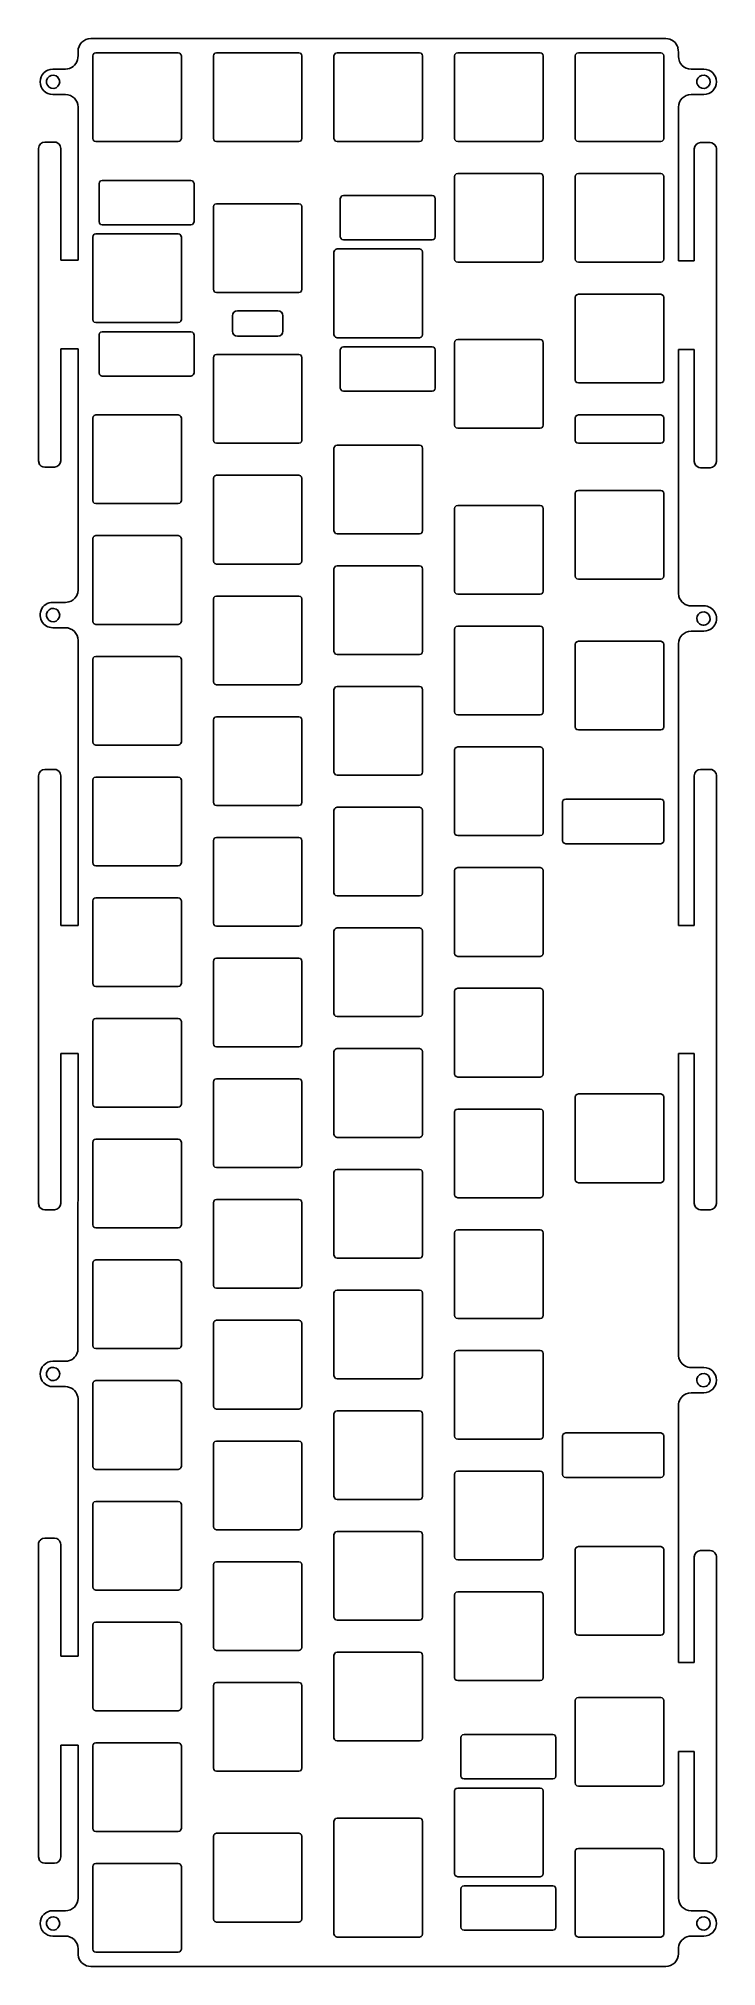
# Model space of a CAD drawing. Header units: millimetres. Extents: x 3 to 110, y 1 to 306.
import ezdxf

# ---------------------------------------------------------------- set-up
doc = ezdxf.new("R2010")
doc.units = ezdxf.units.MM
doc.linetypes.add('Continuous2', pattern=[0])
doc.layers.add('1508', color=1, linetype='Continuous')

msp = doc.modelspace()

# ---------------------------------------------------------------- linework, layer by layer
at = {"layer": '1508', "color": 176, "linetype": 'Continuous2', "lineweight": -3, "true_color": 0x000080}
for p, q in [((101.77, 305.51), (10.96, 305.51)), ((11.27, 302.76), (11.33, 303.01)), ((11.27, 289.76), (11.27, 302.76)), ((11.33, 303.01), (11.52, 303.19)), ((11.52, 303.19), (11.77, 303.26)), ((11.77, 303.26), (24.77, 303.26)), ((24.77, 303.26), (25.02, 303.19)), ((25.02, 303.19), (25.2, 303.01)), ((25.2, 303.01), (25.27, 302.76)), ((25.27, 302.76), (25.27, 289.76)), ((30.32, 302.76), (30.38, 303.01)), ((30.32, 289.76), (30.32, 302.76)), ((30.38, 303.01), (30.57, 303.19)), ((30.57, 303.19), (30.82, 303.26)), ((30.82, 303.26), (43.82, 303.26)), ((43.82, 303.26), (44.07, 303.19)), ((44.07, 303.19), (44.25, 303.01)), ((44.25, 303.01), (44.32, 302.76)), ((44.32, 302.76), (44.32, 289.76)), ((49.37, 302.76), (49.43, 303.01)), ((49.37, 289.76), (49.37, 302.76)), ((49.43, 303.01), (49.62, 303.19)), ((49.62, 303.19), (49.87, 303.26)), ((49.87, 303.26), (62.87, 303.26)), ((62.87, 303.26), (63.12, 303.19)), ((63.12, 303.19), (63.3, 303.01)), ((63.3, 303.01), (63.37, 302.76)), ((63.37, 302.76), (63.37, 289.76)), ((68.42, 302.76), (68.48, 303.01)), ((68.42, 289.76), (68.42, 302.76)), ((68.48, 303.01), (68.67, 303.19)), ((68.67, 303.19), (68.92, 303.26)), ((68.92, 303.26), (81.92, 303.26)), ((81.92, 303.26), (82.17, 303.19)), ((82.17, 303.19), (82.35, 303.01)), ((82.35, 303.01), (82.42, 302.76)), ((82.42, 302.76), (82.42, 289.76)), ((87.47, 302.76), (87.53, 303.01)), ((87.47, 289.76), (87.47, 302.76)), ((87.53, 303.01), (87.72, 303.19)), ((87.72, 303.19), (87.97, 303.26)), ((87.97, 303.26), (100.97, 303.26)), ((100.97, 303.26), (101.22, 303.19)), ((101.22, 303.19), (101.4, 303.01)), ((101.4, 303.01), (101.47, 302.76)), ((101.47, 302.76), (101.47, 289.76)), ((6.96, 300.68), (4.96, 300.68)), ((5.48, 299.62), (5.79, 299.38)), ((107.77, 300.68), (105.77, 300.68)), ((108.19, 299.62), (108.5, 299.38)), ((4.96, 296.68), (6.96, 296.68)), ((105.77, 296.68), (107.77, 296.68)), ((8.96, 294.68), (8.96, 270.53)), ((103.77, 270.43), (103.77, 294.68)), ((5.21, 289.18), (3.71, 289.18)), ((11.33, 289.51), (11.27, 289.76)), ((11.52, 289.33), (11.33, 289.51)), ((11.77, 289.26), (11.52, 289.33)), ((24.77, 289.26), (11.77, 289.26)), ((25.02, 289.33), (24.77, 289.26)), ((25.2, 289.51), (25.02, 289.33)), ((25.27, 289.76), (25.2, 289.51)), ((30.38, 289.51), (30.32, 289.76)), ((30.57, 289.33), (30.38, 289.51)), ((30.82, 289.26), (30.57, 289.33)), ((43.82, 289.26), (30.82, 289.26)), ((44.07, 289.33), (43.82, 289.26)), ((44.25, 289.51), (44.07, 289.33)), ((44.32, 289.76), (44.25, 289.51)), ((49.43, 289.51), (49.37, 289.76)), ((49.62, 289.33), (49.43, 289.51)), ((49.87, 289.26), (49.62, 289.33)), ((62.87, 289.26), (49.87, 289.26)), ((63.12, 289.33), (62.87, 289.26)), ((63.3, 289.51), (63.12, 289.33)), ((63.37, 289.76), (63.3, 289.51)), ((68.48, 289.51), (68.42, 289.76)), ((68.67, 289.33), (68.48, 289.51)), ((68.92, 289.26), (68.67, 289.33)), ((81.92, 289.26), (68.92, 289.26)), ((82.17, 289.33), (81.92, 289.26)), ((82.35, 289.51), (82.17, 289.33)), ((82.42, 289.76), (82.35, 289.51)), ((87.53, 289.51), (87.47, 289.76)), ((87.72, 289.33), (87.53, 289.51)), ((87.97, 289.26), (87.72, 289.33)), ((100.97, 289.26), (87.97, 289.26)), ((101.22, 289.33), (100.97, 289.26)), ((101.4, 289.51), (101.22, 289.33)), ((101.47, 289.76), (101.4, 289.51)), ((108.77, 289.08), (107.27, 289.08)), ((2.71, 288.18), (2.71, 238.88)), ((6.21, 288.18), (6.14, 288.56)), ((6.21, 270.53), (6.21, 288.18)), ((106.27, 288.08), (106.27, 270.43)), ((109.77, 288.08), (109.7, 288.46)), ((109.77, 238.78), (109.77, 288.08)), ((12.33, 282.87), (12.52, 283.06)), ((12.52, 283.06), (12.77, 283.12)), ((12.77, 283.12), (26.77, 283.12)), ((26.77, 283.12), (27.02, 283.06)), ((27.02, 283.06), (27.2, 282.87)), ((68.42, 283.71), (68.48, 283.96)), ((68.42, 270.71), (68.42, 283.71)), ((68.48, 283.96), (68.67, 284.14)), ((68.67, 284.14), (68.92, 284.21)), ((68.92, 284.21), (81.92, 284.21)), ((81.92, 284.21), (82.17, 284.14)), ((82.17, 284.14), (82.35, 283.96)), ((82.35, 283.96), (82.42, 283.71)), ((82.42, 283.71), (82.42, 270.71)), ((87.47, 283.71), (87.53, 283.96)), ((87.47, 270.71), (87.47, 283.71)), ((87.53, 283.96), (87.72, 284.14)), ((87.72, 284.14), (87.97, 284.21)), ((87.97, 284.21), (100.97, 284.21)), ((100.97, 284.21), (101.22, 284.14)), ((101.22, 284.14), (101.4, 283.96)), ((101.4, 283.96), (101.47, 283.71)), ((101.47, 283.71), (101.47, 281.93)), ((12.27, 282.62), (12.33, 282.87)), ((12.27, 276.62), (12.27, 282.62)), ((27.2, 282.87), (27.27, 282.62)), ((27.27, 282.62), (27.27, 276.62)), ((50.37, 280.24), (50.43, 280.49)), ((50.37, 274.24), (50.37, 280.24)), ((50.43, 280.49), (50.62, 280.67)), ((50.62, 280.67), (50.87, 280.74)), ((50.87, 280.74), (64.87, 280.74)), ((64.87, 280.74), (65.12, 280.67)), ((65.12, 280.67), (65.3, 280.49)), ((65.3, 280.49), (65.37, 280.24)), ((65.37, 280.24), (65.37, 274.24)), ((101.47, 281.93), (101.47, 270.71)), ((30.32, 278.95), (30.38, 279.2)), ((30.32, 265.95), (30.32, 278.95)), ((30.38, 279.2), (30.57, 279.38)), ((30.57, 279.38), (30.82, 279.45)), ((30.82, 279.45), (43.82, 279.45)), ((43.82, 279.45), (44.07, 279.38)), ((44.07, 279.38), (44.25, 279.2)), ((44.25, 279.2), (44.32, 278.95)), ((44.32, 278.95), (44.32, 265.95)), ((11.27, 274.18), (11.33, 274.43)), ((11.27, 261.18), (11.27, 274.18)), ((11.33, 274.43), (11.52, 274.62)), ((11.52, 274.62), (11.77, 274.68)), ((11.77, 274.68), (24.77, 274.68)), ((12.33, 276.37), (12.27, 276.62)), ((12.52, 276.19), (12.33, 276.37)), ((12.77, 276.12), (12.52, 276.19)), ((26.77, 276.12), (12.77, 276.12)), ((24.77, 274.68), (25.02, 274.62)), ((25.02, 274.62), (25.2, 274.43)), ((25.2, 274.43), (25.27, 274.18)), ((25.27, 274.18), (25.27, 261.18)), ((27.02, 276.19), (26.77, 276.12)), ((27.2, 276.37), (27.02, 276.19)), ((27.27, 276.62), (27.2, 276.37)), ((50.43, 273.99), (50.37, 274.24)), ((50.62, 273.81), (50.43, 273.99)), ((65.3, 273.99), (65.12, 273.81)), ((65.37, 274.24), (65.3, 273.99)), ((49.37, 271.8), (49.43, 272.05)), ((49.37, 258.8), (49.37, 271.8)), ((49.43, 272.05), (49.62, 272.24)), ((49.62, 272.24), (49.87, 272.3)), ((49.87, 272.3), (62.87, 272.3)), ((50.87, 273.74), (50.62, 273.81)), ((64.87, 273.74), (50.87, 273.74)), ((62.87, 272.3), (63.12, 272.24)), ((63.12, 272.24), (63.3, 272.05)), ((63.3, 272.05), (63.37, 271.8)), ((63.37, 271.8), (63.37, 258.8)), ((65.12, 273.81), (64.87, 273.74)), ((8.96, 270.53), (6.21, 270.53)), ((68.48, 270.46), (68.42, 270.71)), ((68.67, 270.28), (68.48, 270.46)), ((68.92, 270.21), (68.67, 270.28)), ((81.92, 270.21), (68.92, 270.21)), ((82.17, 270.28), (81.92, 270.21)), ((82.35, 270.46), (82.17, 270.28)), ((82.42, 270.71), (82.35, 270.46)), ((87.53, 270.46), (87.47, 270.71)), ((87.72, 270.28), (87.53, 270.46)), ((87.97, 270.21), (87.72, 270.28)), ((100.97, 270.21), (87.97, 270.21)), ((101.22, 270.28), (100.97, 270.21)), ((101.4, 270.46), (101.22, 270.28)), ((101.47, 270.71), (101.4, 270.46)), ((106.27, 270.43), (103.77, 270.43)), ((30.38, 265.7), (30.32, 265.95)), ((30.57, 265.51), (30.38, 265.7)), ((30.82, 265.45), (30.57, 265.51)), ((43.82, 265.45), (30.82, 265.45)), ((44.07, 265.51), (43.82, 265.45)), ((44.25, 265.7), (44.07, 265.51)), ((44.32, 265.95), (44.25, 265.7)), ((87.47, 264.66), (87.53, 264.91)), ((87.53, 264.91), (87.72, 265.09)), ((87.72, 265.09), (87.97, 265.16)), ((87.97, 265.16), (100.97, 265.16)), ((100.97, 265.16), (101.22, 265.09)), ((101.22, 265.09), (101.4, 264.91)), ((101.4, 264.91), (101.47, 264.66)), ((33.32, 261.74), (33.38, 262.05)), ((33.32, 259.34), (33.32, 261.74)), ((33.38, 262.05), (33.55, 262.31)), ((33.55, 262.31), (33.81, 262.48)), ((33.81, 262.48), (34.12, 262.54)), ((34.12, 262.54), (40.52, 262.54)), ((40.52, 262.54), (40.82, 262.48)), ((40.82, 262.48), (41.08, 262.31)), ((41.08, 262.31), (41.26, 262.05)), ((41.26, 262.05), (41.32, 261.74)), ((41.32, 261.74), (41.32, 259.34)), ((87.47, 259.97), (87.47, 264.66)), ((101.47, 264.66), (101.47, 251.66)), ((11.33, 260.93), (11.27, 261.18)), ((11.52, 260.75), (11.33, 260.93)), ((11.77, 260.68), (11.52, 260.75)), ((24.77, 260.68), (11.77, 260.68)), ((12.27, 258.75), (12.33, 259)), ((12.27, 252.75), (12.27, 258.75)), ((12.33, 259), (12.52, 259.18)), ((12.52, 259.18), (12.77, 259.25)), ((12.77, 259.25), (26.77, 259.25)), ((25.02, 260.75), (24.77, 260.68)), ((25.2, 260.93), (25.02, 260.75)), ((25.27, 261.18), (25.2, 260.93)), ((26.77, 259.25), (27.02, 259.18)), ((27.02, 259.18), (27.2, 259)), ((33.38, 259.03), (33.32, 259.34)), ((33.55, 258.77), (33.38, 259.03)), ((33.81, 258.6), (33.55, 258.77)), ((41.08, 258.77), (40.82, 258.6)), ((41.26, 259.03), (41.08, 258.77)), ((41.32, 259.34), (41.26, 259.03)), ((49.43, 258.55), (49.37, 258.8)), ((63.37, 258.8), (63.3, 258.55)), ((87.47, 251.66), (87.47, 259.97)), ((6.21, 238.88), (6.21, 256.53)), ((6.21, 256.53), (8.96, 256.53)), ((8.96, 256.53), (8.96, 218.53)), ((27.27, 258.42), (27.27, 252.75)), ((30.57, 255.57), (30.82, 255.63)), ((30.82, 255.63), (43.82, 255.63)), ((34.12, 258.54), (33.81, 258.6)), ((40.52, 258.54), (34.12, 258.54)), ((40.82, 258.6), (40.52, 258.54)), ((43.82, 255.63), (44.07, 255.57)), ((49.62, 258.37), (49.43, 258.55)), ((49.87, 258.3), (49.62, 258.37)), ((62.87, 258.3), (49.87, 258.3)), ((50.37, 256.36), (50.43, 256.61)), ((50.37, 250.36), (50.37, 256.36)), ((50.43, 256.61), (50.62, 256.8)), ((50.62, 256.8), (50.87, 256.86)), ((50.87, 256.86), (64.87, 256.86)), ((63.12, 258.37), (62.87, 258.3)), ((63.3, 258.55), (63.12, 258.37)), ((64.87, 256.86), (65.12, 256.8)), ((65.12, 256.8), (65.3, 256.61)), ((65.3, 256.61), (65.37, 256.36)), ((65.37, 256.36), (65.37, 250.36)), ((68.42, 257.44), (68.48, 257.77)), ((68.42, 244.52), (68.42, 257.44)), ((68.48, 257.77), (68.67, 257.95)), ((68.67, 257.95), (68.92, 258.02)), ((68.92, 258.02), (81.92, 258.02)), ((81.92, 258.02), (82.17, 257.95)), ((82.17, 257.95), (82.35, 257.77)), ((82.35, 257.77), (82.42, 257.44)), ((82.42, 257.44), (82.42, 244.52)), ((103.77, 217.98), (103.77, 256.43)), ((103.77, 256.43), (106.27, 256.43)), ((106.27, 256.43), (106.27, 238.78)), ((12.33, 252.5), (12.27, 252.75)), ((27.27, 252.75), (27.2, 252.5)), ((30.32, 255.13), (30.38, 255.38)), ((30.32, 242.13), (30.32, 255.13)), ((30.38, 255.38), (30.57, 255.57)), ((44.07, 255.57), (44.25, 255.38)), ((44.25, 255.38), (44.32, 255.13)), ((44.32, 255.13), (44.32, 242.13)), ((12.52, 252.31), (12.33, 252.5)), ((12.77, 252.25), (12.52, 252.31)), ((26.77, 252.25), (12.77, 252.25)), ((27.02, 252.31), (26.77, 252.25)), ((27.2, 252.5), (27.02, 252.31)), ((50.43, 250.11), (50.37, 250.36)), ((50.62, 249.93), (50.43, 250.11)), ((50.87, 249.86), (50.62, 249.93)), ((64.37, 249.86), (50.87, 249.86)), ((64.87, 249.86), (64.37, 249.86)), ((65.12, 249.93), (64.87, 249.86)), ((65.3, 250.11), (65.12, 249.93)), ((65.37, 250.36), (65.3, 250.11)), ((87.53, 251.41), (87.47, 251.66)), ((87.72, 251.23), (87.53, 251.41)), ((87.97, 251.16), (87.72, 251.23)), ((100.97, 251.16), (87.97, 251.16)), ((101.22, 251.23), (100.97, 251.16)), ((101.4, 251.41), (101.22, 251.23)), ((101.47, 251.66), (101.4, 251.41)), ((11.27, 245.61), (11.33, 245.86)), ((11.27, 232.61), (11.27, 245.61)), ((11.33, 245.86), (11.52, 246.04)), ((11.52, 246.04), (11.77, 246.11)), ((11.77, 246.11), (24.77, 246.11)), ((24.77, 246.11), (25.02, 246.04)), ((25.02, 246.04), (25.2, 245.86)), ((25.2, 245.86), (25.27, 245.61)), ((25.27, 245.61), (25.27, 232.61)), ((68.48, 244.27), (68.42, 244.52)), ((68.67, 244.08), (68.48, 244.27)), ((68.92, 244.02), (68.67, 244.08)), ((81.92, 244.02), (68.92, 244.02)), ((82.17, 244.08), (81.92, 244.02)), ((82.35, 244.27), (82.17, 244.08)), ((82.42, 244.52), (82.35, 244.27)), ((87.47, 245.61), (87.53, 245.86)), ((87.47, 242.13), (87.47, 245.61)), ((87.53, 245.86), (87.72, 246.04)), ((87.72, 246.04), (87.97, 246.11)), ((87.97, 246.11), (100.97, 246.11)), ((100.97, 246.11), (101.22, 246.04)), ((101.22, 246.04), (101.4, 245.86)), ((101.4, 245.86), (101.47, 245.61)), ((101.47, 245.61), (101.47, 242.13)), ((30.38, 241.88), (30.32, 242.13)), ((30.57, 241.7), (30.38, 241.88)), ((30.82, 241.63), (30.57, 241.7)), ((43.82, 241.63), (30.82, 241.63)), ((44.07, 241.7), (43.82, 241.63)), ((44.25, 241.88), (44.07, 241.7)), ((44.32, 242.13), (44.25, 241.88)), ((49.37, 240.85), (49.43, 241.1)), ((49.37, 227.85), (49.37, 240.85)), ((49.43, 241.1), (49.62, 241.28)), ((49.62, 241.28), (49.87, 241.35)), ((49.87, 241.35), (62.87, 241.35)), ((62.87, 241.35), (63.12, 241.28)), ((63.12, 241.28), (63.3, 241.1)), ((63.3, 241.1), (63.37, 240.85)), ((63.37, 240.85), (63.37, 227.85)), ((87.53, 241.88), (87.47, 242.13)), ((87.72, 241.7), (87.53, 241.88)), ((87.97, 241.63), (87.72, 241.7)), ((100.97, 241.63), (87.97, 241.63)), ((101.22, 241.7), (100.97, 241.63)), ((101.4, 241.88), (101.22, 241.7)), ((101.47, 242.13), (101.4, 241.88)), ((2.71, 238.88), (2.79, 238.49)), ((3.71, 237.88), (5.21, 237.88)), ((106.27, 238.78), (106.35, 238.4)), ((107.27, 237.78), (108.77, 237.78)), ((30.32, 236.08), (30.38, 236.33)), ((30.32, 223.08), (30.32, 236.08)), ((30.38, 236.33), (30.57, 236.52)), ((30.57, 236.52), (30.82, 236.58)), ((30.82, 236.58), (43.82, 236.58)), ((43.82, 236.58), (44.07, 236.52)), ((44.07, 236.52), (44.25, 236.33)), ((44.25, 236.33), (44.32, 236.08)), ((44.32, 236.08), (44.32, 231.97)), ((11.33, 232.36), (11.27, 232.61)), ((11.52, 232.18), (11.33, 232.36)), ((11.77, 232.11), (11.52, 232.18)), ((24.77, 232.11), (11.77, 232.11)), ((25.02, 232.18), (24.77, 232.11)), ((25.2, 232.36), (25.02, 232.18)), ((25.27, 232.61), (25.2, 232.36)), ((44.32, 231.97), (44.32, 223.08)), ((68.42, 231.32), (68.48, 231.57)), ((68.42, 222.44), (68.42, 231.32)), ((68.48, 231.57), (68.67, 231.75)), ((68.67, 231.75), (68.92, 231.82)), ((68.92, 231.82), (81.92, 231.82)), ((81.92, 231.82), (82.17, 231.75)), ((82.17, 231.75), (82.35, 231.57)), ((82.35, 231.57), (82.42, 231.32)), ((82.42, 231.32), (82.42, 218.32)), ((87.47, 233.7), (87.53, 233.95)), ((87.47, 220.7), (87.47, 233.7)), ((87.53, 233.95), (87.72, 234.14)), ((87.72, 234.14), (87.97, 234.2)), ((87.97, 234.2), (100.97, 234.2)), ((100.97, 234.2), (101.22, 234.14)), ((101.22, 234.14), (101.4, 233.95)), ((101.4, 233.95), (101.47, 233.7)), ((101.47, 233.7), (101.47, 222.44)), ((11.27, 226.56), (11.33, 226.81)), ((11.27, 213.56), (11.27, 226.56)), ((11.33, 226.81), (11.52, 226.99)), ((11.52, 226.99), (11.77, 227.06)), ((11.77, 227.06), (24.77, 227.06)), ((24.77, 227.06), (25.02, 226.99)), ((25.02, 226.99), (25.2, 226.81)), ((25.2, 226.81), (25.27, 226.56)), ((25.27, 226.56), (25.27, 219.01)), ((49.43, 227.6), (49.37, 227.85)), ((49.62, 227.41), (49.43, 227.6)), ((49.87, 227.35), (49.62, 227.41)), ((62.87, 227.35), (49.87, 227.35)), ((63.12, 227.41), (62.87, 227.35)), ((63.3, 227.6), (63.12, 227.41)), ((63.37, 227.85), (63.3, 227.6)), ((30.38, 222.83), (30.32, 223.08)), ((30.57, 222.65), (30.38, 222.83)), ((30.82, 222.58), (30.57, 222.65)), ((43.82, 222.58), (30.82, 222.58)), ((44.07, 222.65), (43.82, 222.58)), ((44.25, 222.83), (44.07, 222.65)), ((44.32, 223.08), (44.25, 222.83)), ((49.43, 222.05), (49.62, 222.23)), ((49.62, 222.23), (49.87, 222.3)), ((49.87, 222.3), (62.87, 222.3)), ((62.87, 222.3), (63.12, 222.23)), ((63.12, 222.23), (63.3, 222.05)), ((68.42, 218.32), (68.42, 222.44)), ((101.47, 222.44), (101.47, 220.7)), ((49.37, 221.8), (49.43, 222.05)), ((49.37, 208.8), (49.37, 221.8)), ((63.3, 222.05), (63.37, 221.8)), ((63.37, 221.8), (63.37, 208.8)), ((87.53, 220.45), (87.47, 220.7)), ((87.72, 220.27), (87.53, 220.45)), ((87.97, 220.2), (87.72, 220.27)), ((100.97, 220.2), (87.97, 220.2)), ((101.22, 220.27), (100.97, 220.2)), ((101.4, 220.45), (101.22, 220.27)), ((101.47, 220.7), (101.4, 220.45)), ((6.96, 216.53), (4.96, 216.53)), ((7.48, 216.59), (6.96, 216.53)), ((8.9, 218.01), (8.7, 217.53)), ((8.96, 218.53), (8.9, 218.01)), ((25.27, 219.01), (25.27, 213.56)), ((30.32, 217.03), (30.38, 217.28)), ((30.32, 204.03), (30.32, 217.03)), ((30.38, 217.28), (30.57, 217.47)), ((30.57, 217.47), (30.82, 217.53)), ((30.82, 217.53), (43.82, 217.53)), ((43.82, 217.53), (44.07, 217.47)), ((44.07, 217.47), (44.25, 217.28)), ((44.25, 217.28), (44.32, 217.03)), ((44.32, 217.03), (44.32, 211.58)), ((68.48, 218.07), (68.42, 218.32)), ((68.67, 217.89), (68.48, 218.07)), ((68.92, 217.82), (68.67, 217.89)), ((81.92, 217.82), (68.92, 217.82)), ((82.17, 217.89), (81.92, 217.82)), ((82.35, 218.07), (82.17, 217.89)), ((82.42, 218.32), (82.35, 218.07)), ((103.84, 217.46), (103.77, 217.98)), ((3.55, 213.11), (3.96, 212.79)), ((5.48, 215.47), (5.79, 215.23)), ((11.33, 213.31), (11.27, 213.56)), ((11.52, 213.13), (11.33, 213.31)), ((11.77, 213.06), (11.52, 213.13)), ((24.77, 213.06), (11.77, 213.06)), ((25.02, 213.13), (24.77, 213.06)), ((25.2, 213.31), (25.02, 213.13)), ((25.27, 213.56), (25.2, 213.31)), ((107.77, 215.98), (105.77, 215.98)), ((108.03, 212.99), (107.82, 212.94)), ((108.19, 213.04), (108.03, 212.99)), ((109.19, 212.57), (109.51, 212.98)), ((4.96, 212.53), (6.96, 212.53)), ((8.96, 210.53), (8.96, 165.53)), ((44.32, 211.58), (44.32, 204.03)), ((68.42, 212.27), (68.48, 212.52)), ((68.42, 199.27), (68.42, 212.27)), ((68.48, 212.52), (68.67, 212.7)), ((68.67, 212.7), (68.92, 212.77)), ((68.92, 212.77), (81.92, 212.77)), ((81.92, 212.77), (82.17, 212.7)), ((82.17, 212.7), (82.35, 212.52)), ((82.35, 212.52), (82.42, 212.27)), ((82.42, 212.27), (82.42, 199.27)), ((87.47, 209.89), (87.53, 210.14)), ((87.53, 210.14), (87.72, 210.32)), ((87.72, 210.32), (87.97, 210.39)), ((87.97, 210.39), (100.97, 210.39)), ((100.97, 210.39), (101.22, 210.32)), ((101.22, 210.32), (101.4, 210.14)), ((101.4, 210.14), (101.47, 209.89)), ((103.77, 165.53), (103.77, 209.98)), ((105.77, 211.98), (107.77, 211.98)), ((11.27, 207.51), (11.33, 207.76)), ((11.27, 194.51), (11.27, 207.51)), ((11.33, 207.76), (11.52, 207.94)), ((11.52, 207.94), (11.77, 208.01)), ((11.77, 208.01), (24.77, 208.01)), ((24.77, 208.01), (25.02, 207.94)), ((25.02, 207.94), (25.2, 207.76)), ((25.2, 207.76), (25.27, 207.51)), ((25.27, 207.51), (25.27, 194.51)), ((49.43, 208.55), (49.37, 208.8)), ((49.62, 208.36), (49.43, 208.55)), ((49.87, 208.3), (49.62, 208.36)), ((62.87, 208.3), (49.87, 208.3)), ((63.12, 208.36), (62.87, 208.3)), ((63.3, 208.55), (63.12, 208.36)), ((63.37, 208.8), (63.3, 208.55)), ((87.47, 196.89), (87.47, 209.89)), ((101.47, 209.89), (101.47, 196.89)), ((30.38, 203.78), (30.32, 204.03)), ((44.32, 204.03), (44.25, 203.78)), ((30.57, 203.6), (30.38, 203.78)), ((30.82, 203.53), (30.57, 203.6)), ((43.82, 203.53), (30.82, 203.53)), ((44.07, 203.6), (43.82, 203.53)), ((44.25, 203.78), (44.07, 203.6)), ((49.37, 202.75), (49.43, 203)), ((49.37, 189.75), (49.37, 202.75)), ((49.43, 203), (49.62, 203.18)), ((49.62, 203.18), (49.87, 203.25)), ((49.87, 203.25), (62.87, 203.25)), ((62.87, 203.25), (63.12, 203.18)), ((63.12, 203.18), (63.3, 203)), ((63.3, 203), (63.37, 202.75)), ((63.37, 202.75), (63.37, 189.75)), ((30.32, 197.98), (30.38, 198.23)), ((30.32, 184.98), (30.32, 197.98)), ((30.38, 198.23), (30.57, 198.42)), ((30.57, 198.42), (30.82, 198.48)), ((30.82, 198.48), (43.82, 198.48)), ((43.82, 198.48), (44.07, 198.42)), ((44.07, 198.42), (44.25, 198.23)), ((44.25, 198.23), (44.32, 197.98)), ((44.32, 197.98), (44.32, 184.98)), ((68.48, 199.02), (68.42, 199.27)), ((68.67, 198.84), (68.48, 199.02)), ((68.92, 198.77), (68.67, 198.84)), ((81.92, 198.77), (68.92, 198.77)), ((82.17, 198.84), (81.92, 198.77)), ((82.35, 199.02), (82.17, 198.84)), ((82.42, 199.27), (82.35, 199.02)), ((87.53, 196.64), (87.47, 196.89)), ((87.72, 196.46), (87.53, 196.64)), ((87.97, 196.39), (87.72, 196.46)), ((100.97, 196.39), (87.97, 196.39)), ((101.22, 196.46), (100.97, 196.39)), ((101.4, 196.64), (101.22, 196.46)), ((101.47, 196.89), (101.4, 196.64)), ((11.33, 194.26), (11.27, 194.51)), ((11.52, 194.08), (11.33, 194.26)), ((11.77, 194.01), (11.52, 194.08)), ((24.77, 194.01), (11.77, 194.01)), ((25.02, 194.08), (24.77, 194.01)), ((25.2, 194.26), (25.02, 194.08)), ((25.27, 194.51), (25.2, 194.26)), ((68.42, 193.22), (68.48, 193.47)), ((68.42, 180.22), (68.42, 193.22)), ((68.48, 193.47), (68.67, 193.65)), ((68.67, 193.65), (68.92, 193.72)), ((68.92, 193.72), (81.92, 193.72)), ((81.92, 193.72), (82.17, 193.65)), ((82.17, 193.65), (82.35, 193.47)), ((82.35, 193.47), (82.42, 193.22)), ((82.42, 193.22), (82.42, 180.22)), ((2.71, 189.18), (2.71, 121.68)), ((5.21, 190.18), (3.71, 190.18)), ((6.21, 189.18), (6.14, 189.56)), ((6.21, 165.53), (6.21, 189.18)), ((11.27, 188.46), (11.33, 188.71)), ((11.33, 188.71), (11.52, 188.89)), ((11.52, 188.89), (11.77, 188.96)), ((11.77, 188.96), (24.77, 188.96)), ((24.77, 188.96), (25.02, 188.89)), ((25.02, 188.89), (25.2, 188.71)), ((25.2, 188.71), (25.27, 188.46)), ((49.43, 189.5), (49.37, 189.75)), ((49.62, 189.31), (49.43, 189.5)), ((49.87, 189.25), (49.62, 189.31)), ((62.87, 189.25), (49.87, 189.25)), ((63.12, 189.31), (62.87, 189.25)), ((63.3, 189.5), (63.12, 189.31)), ((63.37, 189.75), (63.3, 189.5)), ((106.27, 189.18), (106.27, 165.53)), ((108.77, 190.18), (107.27, 190.18)), ((109.77, 189.18), (109.7, 189.56)), ((109.77, 121.68), (109.77, 189.18)), ((11.27, 176.71), (11.27, 188.46)), ((25.27, 188.46), (25.27, 175.46)), ((30.38, 184.73), (30.32, 184.98)), ((30.57, 184.55), (30.38, 184.73)), ((30.82, 184.48), (30.57, 184.55)), ((43.82, 184.48), (30.82, 184.48)), ((44.07, 184.55), (43.82, 184.48)), ((44.25, 184.73), (44.07, 184.55)), ((44.32, 184.98), (44.25, 184.73)), ((49.37, 183.7), (49.43, 183.95)), ((49.37, 170.7), (49.37, 183.7)), ((49.43, 183.95), (49.62, 184.13)), ((49.62, 184.13), (49.87, 184.2)), ((49.87, 184.2), (62.87, 184.2)), ((62.87, 184.2), (63.12, 184.13)), ((63.12, 184.13), (63.3, 183.95)), ((63.3, 183.95), (63.37, 183.7)), ((63.37, 183.7), (63.37, 170.7)), ((85.47, 184.99), (85.53, 185.24)), ((85.47, 178.95), (85.47, 184.99)), ((85.53, 185.24), (85.72, 185.42)), ((85.72, 185.42), (85.97, 185.49)), ((85.97, 185.49), (100.97, 185.49)), ((100.97, 185.49), (101.22, 185.42)), ((101.22, 185.42), (101.4, 185.24)), ((101.4, 185.24), (101.47, 184.99)), ((101.47, 184.99), (101.47, 178.95)), ((68.48, 179.97), (68.42, 180.22)), ((68.67, 179.79), (68.48, 179.97)), ((68.92, 179.72), (68.67, 179.79)), ((81.92, 179.72), (68.92, 179.72)), ((82.17, 179.79), (81.92, 179.72)), ((82.35, 179.97), (82.17, 179.79)), ((82.42, 180.22), (82.35, 179.97)), ((11.27, 175.46), (11.27, 176.71)), ((30.32, 178.93), (30.38, 179.18)), ((30.32, 165.93), (30.32, 178.93)), ((30.38, 179.18), (30.57, 179.37)), ((30.57, 179.37), (30.82, 179.43)), ((30.82, 179.43), (43.82, 179.43)), ((43.82, 179.43), (44.07, 179.37)), ((44.07, 179.37), (44.25, 179.18)), ((44.25, 179.18), (44.32, 178.93)), ((44.32, 178.93), (44.32, 165.93)), ((85.53, 178.7), (85.47, 178.95)), ((85.72, 178.52), (85.53, 178.7)), ((85.97, 178.45), (85.72, 178.52)), ((100.97, 178.45), (85.97, 178.45)), ((101.22, 178.52), (100.97, 178.45)), ((101.4, 178.7), (101.22, 178.52)), ((101.47, 178.95), (101.4, 178.7)), ((11.33, 175.21), (11.27, 175.46)), ((11.52, 175.03), (11.33, 175.21)), ((11.77, 174.96), (11.52, 175.03)), ((24.77, 174.96), (11.77, 174.96)), ((25.02, 175.03), (24.77, 174.96)), ((25.2, 175.21), (25.02, 175.03)), ((25.27, 175.46), (25.2, 175.21)), ((68.42, 174.17), (68.48, 174.42)), ((68.42, 161.17), (68.42, 174.17)), ((68.48, 174.42), (68.67, 174.6)), ((68.67, 174.6), (68.92, 174.67)), ((68.92, 174.67), (81.92, 174.67)), ((81.92, 174.67), (82.17, 174.6)), ((82.17, 174.6), (82.35, 174.42)), ((82.35, 174.42), (82.42, 174.17)), ((82.42, 174.17), (82.42, 161.17)), ((49.43, 170.45), (49.37, 170.7)), ((49.62, 170.26), (49.43, 170.45)), ((63.3, 170.45), (63.12, 170.26)), ((63.37, 170.7), (63.3, 170.45)), ((11.27, 169.41), (11.33, 169.66)), ((11.27, 156.41), (11.27, 169.41)), ((11.33, 169.66), (11.52, 169.84)), ((11.52, 169.84), (11.77, 169.91)), ((11.77, 169.91), (24.77, 169.91)), ((24.77, 169.91), (25.02, 169.84)), ((25.02, 169.84), (25.2, 169.66)), ((25.2, 169.66), (25.27, 169.41)), ((25.27, 169.41), (25.27, 156.41)), ((49.87, 170.2), (49.62, 170.26)), ((62.87, 170.2), (49.87, 170.2)), ((63.12, 170.26), (62.87, 170.2)), ((8.96, 165.53), (6.21, 165.53)), ((30.38, 165.68), (30.32, 165.93)), ((30.57, 165.5), (30.38, 165.68)), ((30.82, 165.43), (30.57, 165.5)), ((43.82, 165.43), (30.82, 165.43)), ((44.07, 165.5), (43.82, 165.43)), ((44.25, 165.68), (44.07, 165.5)), ((44.32, 165.93), (44.25, 165.68)), ((49.37, 164.65), (49.43, 164.9)), ((49.37, 151.65), (49.37, 164.65)), ((49.43, 164.9), (49.62, 165.08)), ((49.62, 165.08), (49.87, 165.15)), ((49.87, 165.15), (62.87, 165.15)), ((62.87, 165.15), (63.12, 165.08)), ((63.12, 165.08), (63.3, 164.9)), ((63.3, 164.9), (63.37, 164.65)), ((63.37, 164.65), (63.37, 151.65)), ((104.07, 165.53), (103.77, 165.53)), ((106.27, 165.53), (104.07, 165.53)), ((30.32, 159.88), (30.38, 160.13)), ((30.32, 146.88), (30.32, 159.88)), ((30.38, 160.13), (30.57, 160.32)), ((30.57, 160.32), (30.82, 160.38)), ((30.82, 160.38), (43.82, 160.38)), ((43.82, 160.38), (44.07, 160.32)), ((44.07, 160.32), (44.25, 160.13)), ((44.25, 160.13), (44.32, 159.88)), ((44.32, 159.88), (44.32, 146.88)), ((68.48, 160.92), (68.42, 161.17)), ((68.67, 160.74), (68.48, 160.92)), ((68.92, 160.67), (68.67, 160.74)), ((81.92, 160.67), (68.92, 160.67)), ((82.17, 160.74), (81.92, 160.67)), ((82.35, 160.92), (82.17, 160.74)), ((82.42, 161.17), (82.35, 160.92)), ((11.33, 156.16), (11.27, 156.41)), ((11.52, 155.98), (11.33, 156.16)), ((11.77, 155.91), (11.52, 155.98)), ((24.77, 155.91), (11.77, 155.91)), ((25.02, 155.98), (24.77, 155.91)), ((25.2, 156.16), (25.02, 155.98)), ((25.27, 156.41), (25.2, 156.16)), ((68.42, 155.12), (68.48, 155.37)), ((68.48, 155.37), (68.67, 155.55)), ((68.67, 155.55), (68.92, 155.62)), ((68.92, 155.62), (81.92, 155.62)), ((81.92, 155.62), (82.17, 155.55)), ((82.17, 155.55), (82.35, 155.37)), ((82.35, 155.37), (82.42, 155.12)), ((68.42, 142.12), (68.42, 155.12)), ((82.42, 155.12), (82.42, 142.12)), ((11.27, 150.36), (11.33, 150.61)), ((11.27, 137.36), (11.27, 150.36)), ((11.33, 150.61), (11.52, 150.79)), ((11.52, 150.79), (11.77, 150.86)), ((11.77, 150.86), (24.77, 150.86)), ((24.77, 150.86), (25.02, 150.79)), ((25.02, 150.79), (25.2, 150.61)), ((25.2, 150.61), (25.27, 150.36)), ((25.27, 150.36), (25.27, 137.36)), ((49.43, 151.4), (49.37, 151.65)), ((49.62, 151.21), (49.43, 151.4)), ((49.87, 151.15), (49.62, 151.21)), ((62.87, 151.15), (49.87, 151.15)), ((63.12, 151.21), (62.87, 151.15)), ((63.3, 151.4), (63.12, 151.21)), ((63.37, 151.65), (63.3, 151.4)), ((30.38, 146.63), (30.32, 146.88)), ((30.57, 146.45), (30.38, 146.63)), ((30.82, 146.38), (30.57, 146.45)), ((43.82, 146.38), (30.82, 146.38)), ((44.07, 146.45), (43.82, 146.38)), ((44.25, 146.63), (44.07, 146.45)), ((44.32, 146.88), (44.25, 146.63)), ((49.62, 146.03), (49.87, 146.1)), ((49.87, 146.1), (62.87, 146.1)), ((62.87, 146.1), (63.12, 146.03)), ((6.21, 121.68), (6.21, 145.33)), ((6.21, 145.33), (8.96, 145.33)), ((8.96, 145.33), (8.94, 98.62)), ((49.37, 145.6), (49.43, 145.85)), ((49.37, 132.6), (49.37, 145.6)), ((49.43, 145.85), (49.62, 146.03)), ((63.12, 146.03), (63.3, 145.85)), ((63.3, 145.85), (63.37, 145.6)), ((63.37, 145.6), (63.37, 132.6)), ((103.77, 98.62), (103.77, 145.33)), ((103.77, 145.33), (106.27, 145.33)), ((106.27, 145.33), (106.27, 121.68)), ((30.32, 140.83), (30.38, 141.08)), ((30.32, 127.83), (30.32, 140.83)), ((30.38, 141.08), (30.57, 141.27)), ((30.57, 141.27), (30.82, 141.33)), ((30.82, 141.33), (43.82, 141.33)), ((43.82, 141.33), (44.07, 141.27)), ((44.07, 141.27), (44.25, 141.08)), ((44.25, 141.08), (44.32, 140.83)), ((44.32, 140.83), (44.32, 136.72)), ((68.48, 141.87), (68.42, 142.12)), ((68.67, 141.69), (68.48, 141.87)), ((68.92, 141.62), (68.67, 141.69)), ((81.92, 141.62), (68.92, 141.62)), ((82.17, 141.69), (81.92, 141.62)), ((82.35, 141.87), (82.17, 141.69)), ((82.42, 142.12), (82.35, 141.87)), ((11.33, 137.11), (11.27, 137.36)), ((11.52, 136.93), (11.33, 137.11)), ((11.77, 136.86), (11.52, 136.93)), ((25.02, 136.93), (24.77, 136.86)), ((25.2, 137.11), (25.02, 136.93)), ((25.27, 137.36), (25.2, 137.11)), ((87.47, 138.45), (87.53, 138.7)), ((87.47, 125.45), (87.47, 138.45)), ((87.53, 138.7), (87.72, 138.89)), ((87.72, 138.89), (87.97, 138.95)), ((87.97, 138.95), (100.97, 138.95)), ((100.97, 138.95), (101.22, 138.89)), ((101.22, 138.89), (101.4, 138.7)), ((101.4, 138.7), (101.47, 138.45)), ((101.47, 138.45), (101.47, 125.45)), ((24.77, 136.86), (11.77, 136.86)), ((44.32, 136.72), (44.32, 127.83)), ((68.42, 136.07), (68.48, 136.32)), ((68.42, 123.76), (68.42, 136.07)), ((68.48, 136.32), (68.67, 136.5)), ((68.67, 136.5), (68.92, 136.57)), ((68.92, 136.57), (81.92, 136.57)), ((81.92, 136.57), (82.17, 136.5)), ((82.17, 136.5), (82.35, 136.32)), ((82.35, 136.32), (82.42, 136.07)), ((82.42, 136.07), (82.42, 123.07)), ((11.27, 131.31), (11.33, 131.56)), ((11.27, 118.31), (11.27, 131.31)), ((11.33, 131.56), (11.52, 131.74)), ((11.52, 131.74), (11.77, 131.81)), ((11.77, 131.81), (24.77, 131.81)), ((24.77, 131.81), (25.02, 131.74)), ((25.02, 131.74), (25.2, 131.56)), ((25.2, 131.56), (25.27, 131.31)), ((25.27, 131.31), (25.27, 118.31)), ((49.43, 132.35), (49.37, 132.6)), ((49.62, 132.16), (49.43, 132.35)), ((49.87, 132.1), (49.62, 132.16)), ((62.87, 132.1), (49.87, 132.1)), ((63.12, 132.16), (62.87, 132.1)), ((63.3, 132.35), (63.12, 132.16)), ((63.37, 132.6), (63.3, 132.35)), ((30.38, 127.58), (30.32, 127.83)), ((44.32, 127.83), (44.25, 127.58)), ((30.57, 127.4), (30.38, 127.58)), ((30.82, 127.33), (30.57, 127.4)), ((43.82, 127.33), (30.82, 127.33)), ((44.07, 127.4), (43.82, 127.33)), ((44.25, 127.58), (44.07, 127.4)), ((49.37, 126.55), (49.43, 126.8)), ((49.37, 113.55), (49.37, 126.55)), ((49.43, 126.8), (49.62, 126.98)), ((49.62, 126.98), (49.87, 127.05)), ((49.87, 127.05), (62.87, 127.05)), ((62.87, 127.05), (63.12, 126.98)), ((63.12, 126.98), (63.3, 126.8)), ((63.3, 126.8), (63.37, 126.55)), ((63.37, 126.55), (63.37, 113.55)), ((87.53, 125.2), (87.47, 125.45)), ((87.72, 125.02), (87.53, 125.2)), ((87.97, 124.95), (87.72, 125.02)), ((100.97, 124.95), (87.97, 124.95)), ((101.22, 125.02), (100.97, 124.95)), ((101.4, 125.2), (101.22, 125.02)), ((101.47, 125.45), (101.4, 125.2)), ((30.32, 121.78), (30.38, 122.03)), ((30.32, 108.78), (30.32, 121.78)), ((30.38, 122.03), (30.57, 122.22)), ((30.57, 122.22), (30.82, 122.28)), ((30.82, 122.28), (43.82, 122.28)), ((43.82, 122.28), (44.07, 122.22)), ((44.07, 122.22), (44.25, 122.03)), ((44.25, 122.03), (44.32, 121.78)), ((44.32, 121.78), (44.32, 108.78)), ((68.42, 123.07), (68.42, 123.76)), ((68.48, 122.82), (68.42, 123.07)), ((68.67, 122.64), (68.48, 122.82)), ((68.92, 122.57), (68.67, 122.64)), ((81.92, 122.57), (68.92, 122.57)), ((82.17, 122.64), (81.92, 122.57)), ((82.35, 122.82), (82.17, 122.64)), ((82.42, 123.07), (82.35, 122.82)), ((2.71, 121.68), (2.79, 121.3)), ((3.71, 120.68), (5.21, 120.68)), ((106.27, 121.68), (106.35, 121.3)), ((107.27, 120.68), (108.77, 120.68)), ((11.33, 118.06), (11.27, 118.31)), ((11.52, 117.88), (11.33, 118.06)), ((11.77, 117.81), (11.52, 117.88)), ((24.77, 117.81), (11.77, 117.81)), ((25.02, 117.88), (24.77, 117.81)), ((25.2, 118.06), (25.02, 117.88)), ((25.27, 118.31), (25.2, 118.06)), ((68.42, 117.02), (68.48, 117.27)), ((68.42, 104.02), (68.42, 117.02)), ((68.48, 117.27), (68.67, 117.45)), ((68.67, 117.45), (68.92, 117.52)), ((68.92, 117.52), (81.92, 117.52)), ((81.92, 117.52), (82.17, 117.45)), ((82.17, 117.45), (82.35, 117.27)), ((82.35, 117.27), (82.42, 117.02)), ((82.42, 117.02), (82.42, 104.02)), ((11.33, 112.51), (11.52, 112.69)), ((11.52, 112.69), (11.77, 112.76)), ((11.77, 112.76), (24.77, 112.76)), ((24.77, 112.76), (25.02, 112.69)), ((25.02, 112.69), (25.2, 112.51)), ((49.43, 113.3), (49.37, 113.55)), ((49.62, 113.11), (49.43, 113.3)), ((49.87, 113.05), (49.62, 113.11)), ((62.87, 113.05), (49.87, 113.05)), ((63.12, 113.11), (62.87, 113.05)), ((63.3, 113.3), (63.12, 113.11)), ((63.37, 113.55), (63.3, 113.3)), ((11.27, 112.26), (11.33, 112.51)), ((11.27, 99.26), (11.27, 112.26)), ((25.2, 112.51), (25.27, 112.26)), ((25.27, 112.26), (25.27, 99.26)), ((30.38, 108.53), (30.32, 108.78)), ((30.57, 108.35), (30.38, 108.53)), ((30.82, 108.28), (30.57, 108.35)), ((43.82, 108.28), (30.82, 108.28)), ((44.07, 108.35), (43.82, 108.28)), ((44.25, 108.53), (44.07, 108.35)), ((44.32, 108.78), (44.25, 108.53)), ((49.37, 107.5), (49.43, 107.75)), ((49.37, 94.5), (49.37, 107.5)), ((49.43, 107.75), (49.62, 107.93)), ((49.62, 107.93), (49.87, 108)), ((49.87, 108), (62.87, 108)), ((62.87, 108), (63.12, 107.93)), ((63.12, 107.93), (63.3, 107.75)), ((63.3, 107.75), (63.37, 107.5)), ((63.37, 107.5), (63.37, 94.5)), ((68.48, 103.77), (68.42, 104.02)), ((68.67, 103.59), (68.48, 103.77)), ((68.92, 103.52), (68.67, 103.59)), ((81.92, 103.52), (68.92, 103.52)), ((82.17, 103.59), (81.92, 103.52)), ((82.35, 103.77), (82.17, 103.59)), ((82.42, 104.02), (82.35, 103.77)), ((30.32, 102.73), (30.38, 102.98)), ((30.32, 89.73), (30.32, 102.73)), ((30.38, 102.98), (30.57, 103.17)), ((30.57, 103.17), (30.82, 103.23)), ((30.82, 103.23), (43.82, 103.23)), ((43.82, 103.23), (44.07, 103.17)), ((44.07, 103.17), (44.25, 102.98)), ((44.25, 102.98), (44.32, 102.73)), ((44.32, 102.73), (44.32, 89.73)), ((8.94, 98.62), (8.9, 98.25)), ((11.33, 99.01), (11.27, 99.26)), ((11.52, 98.83), (11.33, 99.01)), ((11.77, 98.76), (11.52, 98.83)), ((24.77, 98.76), (11.77, 98.76)), ((25.02, 98.83), (24.77, 98.76)), ((25.2, 99.01), (25.02, 98.83)), ((25.27, 99.26), (25.2, 99.01)), ((68.42, 97.97), (68.48, 98.22)), ((68.42, 84.97), (68.42, 97.97)), ((68.48, 98.22), (68.67, 98.4)), ((68.67, 98.4), (68.92, 98.47)), ((68.92, 98.47), (81.92, 98.47)), ((81.92, 98.47), (82.17, 98.4)), ((82.17, 98.4), (82.35, 98.22)), ((82.35, 98.22), (82.42, 97.97)), ((82.42, 97.97), (82.42, 84.97)), ((6.96, 96.76), (4.96, 96.76)), ((5.48, 95.7), (5.79, 95.47)), ((49.43, 94.25), (49.37, 94.5)), ((63.37, 94.5), (63.3, 94.25)), ((104.04, 96.79), (103.84, 97.27)), ((107.77, 95.79), (105.77, 95.79)), ((4.96, 92.76), (6.96, 92.76)), ((8.9, 91.28), (8.96, 90.76)), ((11.27, 93.21), (11.33, 93.46)), ((11.27, 80.21), (11.27, 93.21)), ((11.33, 93.46), (11.52, 93.64)), ((11.52, 93.64), (11.77, 93.71)), ((11.77, 93.71), (24.77, 93.71)), ((24.77, 93.71), (25.02, 93.64)), ((25.02, 93.64), (25.2, 93.46)), ((25.2, 93.46), (25.27, 93.21)), ((25.27, 93.21), (25.27, 80.21)), ((49.62, 94.06), (49.43, 94.25)), ((49.87, 94), (49.62, 94.06)), ((62.87, 94), (49.87, 94)), ((63.12, 94.06), (62.87, 94)), ((63.3, 94.25), (63.12, 94.06)), ((105.77, 91.79), (107.77, 91.79)), ((106.69, 93.6), (106.69, 93.98)), ((108.77, 93.79), (108.7, 93.41)), ((8.96, 90.76), (8.96, 50.2)), ((30.38, 89.48), (30.32, 89.73)), ((30.57, 89.3), (30.38, 89.48)), ((30.82, 89.23), (30.57, 89.3)), ((43.82, 89.23), (30.82, 89.23)), ((44.07, 89.3), (43.82, 89.23)), ((44.25, 89.48), (44.07, 89.3)), ((44.32, 89.73), (44.25, 89.48)), ((49.37, 88.45), (49.43, 88.7)), ((49.37, 76.68), (49.37, 88.45)), ((49.43, 88.7), (49.62, 88.88)), ((49.62, 88.88), (49.87, 88.95)), ((49.87, 88.95), (62.87, 88.95)), ((62.87, 88.95), (63.12, 88.88)), ((63.12, 88.88), (63.3, 88.7)), ((63.3, 88.7), (63.37, 88.45)), ((63.37, 88.45), (63.37, 75.45)), ((103.77, 49.2), (103.77, 89.79)), ((104.04, 90.79), (104.36, 91.21)), ((85.47, 84.95), (85.53, 85.2)), ((85.53, 85.2), (85.72, 85.39)), ((85.72, 85.39), (85.97, 85.45)), ((85.97, 85.45), (100.97, 85.45)), ((100.97, 85.45), (101.22, 85.39)), ((101.22, 85.39), (101.4, 85.2)), ((101.4, 85.2), (101.47, 84.95)), ((30.32, 83.68), (30.38, 83.93)), ((30.32, 70.68), (30.32, 83.68)), ((30.38, 83.93), (30.57, 84.12)), ((30.57, 84.12), (30.82, 84.18)), ((30.82, 84.18), (43.82, 84.18)), ((43.82, 84.18), (44.07, 84.12)), ((44.07, 84.12), (44.25, 83.93)), ((44.25, 83.93), (44.32, 83.68)), ((44.32, 83.68), (44.32, 76.68)), ((68.48, 84.72), (68.42, 84.97)), ((68.67, 84.54), (68.48, 84.72)), ((68.92, 84.47), (68.67, 84.54)), ((81.92, 84.47), (68.92, 84.47)), ((82.17, 84.54), (81.92, 84.47)), ((82.35, 84.72), (82.17, 84.54)), ((82.42, 84.97), (82.35, 84.72)), ((85.47, 78.91), (85.47, 84.95)), ((101.47, 84.95), (101.47, 78.91)), ((11.33, 79.96), (11.27, 80.21)), ((11.52, 79.78), (11.33, 79.96)), ((11.77, 79.71), (11.52, 79.78)), ((24.77, 79.71), (11.77, 79.71)), ((25.02, 79.78), (24.77, 79.71)), ((25.2, 79.96), (25.02, 79.78)), ((25.27, 80.21), (25.2, 79.96)), ((68.42, 78.92), (68.48, 79.17)), ((68.48, 79.17), (68.67, 79.35)), ((68.67, 79.35), (68.92, 79.42)), ((68.92, 79.42), (81.92, 79.42)), ((81.92, 79.42), (82.17, 79.35)), ((82.17, 79.35), (82.35, 79.17)), ((82.35, 79.17), (82.42, 78.92)), ((44.32, 76.68), (44.32, 70.68)), ((49.37, 75.45), (49.37, 76.68)), ((68.42, 65.92), (68.42, 78.92)), ((82.42, 78.92), (82.42, 65.92)), ((85.53, 78.66), (85.47, 78.91)), ((85.72, 78.48), (85.53, 78.66)), ((85.97, 78.41), (85.72, 78.48)), ((100.97, 78.41), (85.97, 78.41)), ((101.22, 78.48), (100.97, 78.41)), ((101.4, 78.66), (101.22, 78.48)), ((101.47, 78.91), (101.4, 78.66)), ((11.27, 74.16), (11.33, 74.41)), ((11.27, 61.16), (11.27, 74.16)), ((11.33, 74.41), (11.52, 74.59)), ((11.52, 74.59), (11.77, 74.66)), ((11.77, 74.66), (24.77, 74.66)), ((24.77, 74.66), (25.02, 74.59)), ((25.02, 74.59), (25.2, 74.41)), ((25.2, 74.41), (25.27, 74.16)), ((25.27, 74.16), (25.27, 61.16)), ((49.43, 75.2), (49.37, 75.45)), ((49.62, 75.01), (49.43, 75.2)), ((49.87, 74.95), (49.62, 75.01)), ((62.87, 74.95), (49.87, 74.95)), ((63.12, 75.01), (62.87, 74.95)), ((63.3, 75.2), (63.12, 75.01)), ((63.37, 75.45), (63.3, 75.2)), ((30.38, 70.43), (30.32, 70.68)), ((30.57, 70.25), (30.38, 70.43)), ((30.82, 70.18), (30.57, 70.25)), ((43.82, 70.18), (30.82, 70.18)), ((44.07, 70.25), (43.82, 70.18)), ((44.25, 70.43), (44.07, 70.25)), ((44.32, 70.68), (44.25, 70.43)), ((2.71, 67.85), (2.71, 18.55)), ((3.33, 68.78), (3.01, 68.56)), ((3.71, 68.85), (3.33, 68.78)), ((5.21, 68.85), (3.71, 68.85)), ((5.6, 68.78), (5.21, 68.85)), ((5.92, 68.56), (5.6, 68.78)), ((6.21, 50.2), (6.21, 67.85)), ((49.37, 69.4), (49.43, 69.65)), ((49.37, 56.4), (49.37, 69.4)), ((49.43, 69.65), (49.62, 69.83)), ((49.62, 69.83), (49.87, 69.9)), ((49.87, 69.9), (62.87, 69.9)), ((62.87, 69.9), (63.12, 69.83)), ((63.12, 69.83), (63.3, 69.65)), ((63.3, 69.65), (63.37, 69.4)), ((63.37, 69.4), (63.37, 65.28)), ((87.47, 67.02), (87.53, 67.27)), ((87.47, 54.02), (87.47, 67.02)), ((87.53, 67.27), (87.72, 67.45)), ((87.72, 67.45), (87.97, 67.52)), ((87.97, 67.52), (100.97, 67.52)), ((100.97, 67.52), (101.22, 67.45)), ((101.22, 67.45), (101.4, 67.27)), ((101.4, 67.27), (101.47, 67.02)), ((101.47, 67.02), (101.47, 55.75)), ((30.32, 64.63), (30.38, 64.88)), ((30.32, 51.63), (30.32, 64.63)), ((30.38, 64.88), (30.57, 65.07)), ((30.57, 65.07), (30.82, 65.13)), ((30.82, 65.13), (43.82, 65.13)), ((43.82, 65.13), (44.07, 65.07)), ((44.07, 65.07), (44.25, 64.88)), ((44.25, 64.88), (44.32, 64.63)), ((44.32, 64.63), (44.32, 51.63)), ((63.37, 65.28), (63.37, 56.4)), ((68.48, 65.67), (68.42, 65.92)), ((68.67, 65.49), (68.48, 65.67)), ((68.92, 65.42), (68.67, 65.49)), ((81.92, 65.42), (68.92, 65.42)), ((82.17, 65.49), (81.92, 65.42)), ((82.35, 65.67), (82.17, 65.49)), ((82.42, 65.92), (82.35, 65.67)), ((106.27, 65.9), (106.27, 49.2)), ((108.77, 66.9), (107.27, 66.9)), ((109.77, 65.9), (109.7, 66.28)), ((109.77, 18.55), (109.77, 65.9)), ((11.33, 60.91), (11.27, 61.16)), ((11.52, 60.73), (11.33, 60.91)), ((25.2, 60.91), (25.02, 60.73)), ((25.27, 61.16), (25.2, 60.91)), ((11.77, 60.66), (11.52, 60.73)), ((24.77, 60.66), (11.77, 60.66)), ((25.02, 60.73), (24.77, 60.66)), ((68.42, 59.87), (68.48, 60.12)), ((68.42, 55.75), (68.42, 59.87)), ((68.48, 60.12), (68.67, 60.3)), ((68.67, 60.3), (68.92, 60.37)), ((68.92, 60.37), (81.92, 60.37)), ((81.92, 60.37), (82.17, 60.3)), ((82.17, 60.3), (82.35, 60.12)), ((82.35, 60.12), (82.42, 59.87)), ((82.42, 59.87), (82.42, 46.87)), ((11.27, 55.11), (11.33, 55.36)), ((11.27, 42.11), (11.27, 55.11)), ((11.33, 55.36), (11.52, 55.54)), ((11.52, 55.54), (11.77, 55.61)), ((11.77, 55.61), (24.77, 55.61)), ((24.77, 55.61), (25.02, 55.54)), ((25.02, 55.54), (25.2, 55.36)), ((25.2, 55.36), (25.27, 55.11)), ((25.27, 55.11), (25.27, 42.11)), ((49.43, 56.15), (49.37, 56.4)), ((49.62, 55.96), (49.43, 56.15)), ((49.87, 55.9), (49.62, 55.96)), ((62.87, 55.9), (49.87, 55.9)), ((63.12, 55.96), (62.87, 55.9)), ((63.3, 56.15), (63.12, 55.96)), ((63.37, 56.4), (63.3, 56.15)), ((68.42, 46.87), (68.42, 55.75)), ((101.47, 55.75), (101.47, 54.02)), ((87.53, 53.77), (87.47, 54.02)), ((87.72, 53.58), (87.53, 53.77)), ((87.97, 53.52), (87.72, 53.58)), ((100.97, 53.52), (87.97, 53.52)), ((101.22, 53.58), (100.97, 53.52)), ((101.4, 53.77), (101.22, 53.58)), ((101.47, 54.02), (101.4, 53.77)), ((8.96, 50.2), (6.21, 50.2)), ((30.38, 51.38), (30.32, 51.63)), ((30.57, 51.2), (30.38, 51.38)), ((30.82, 51.13), (30.57, 51.2)), ((43.82, 51.13), (30.82, 51.13)), ((44.07, 51.2), (43.82, 51.13)), ((44.25, 51.38), (44.07, 51.2)), ((44.32, 51.63), (44.25, 51.38)), ((49.37, 50.35), (49.43, 50.6)), ((49.37, 37.35), (49.37, 50.35)), ((49.43, 50.6), (49.62, 50.78)), ((49.62, 50.78), (49.87, 50.85)), ((49.87, 50.85), (62.87, 50.85)), ((62.87, 50.85), (63.12, 50.78)), ((63.12, 50.78), (63.3, 50.6)), ((63.3, 50.6), (63.37, 50.35)), ((63.37, 50.35), (63.37, 37.35)), ((106.27, 49.2), (103.77, 49.2)), ((30.32, 45.58), (30.38, 45.83)), ((30.38, 45.83), (30.57, 46.02)), ((30.57, 46.02), (30.82, 46.08)), ((30.82, 46.08), (43.82, 46.08)), ((43.82, 46.08), (44.07, 46.02)), ((44.07, 46.02), (44.25, 45.83)), ((44.25, 45.83), (44.32, 45.58)), ((68.48, 46.62), (68.42, 46.87)), ((68.67, 46.44), (68.48, 46.62)), ((68.92, 46.37), (68.67, 46.44)), ((81.92, 46.37), (68.92, 46.37)), ((82.17, 46.44), (81.92, 46.37)), ((82.35, 46.62), (82.17, 46.44)), ((82.42, 46.87), (82.35, 46.62)), ((30.32, 32.58), (30.32, 45.58)), ((44.32, 45.58), (44.32, 32.58)), ((87.47, 43.2), (87.53, 43.45)), ((87.47, 30.28), (87.47, 43.2)), ((87.53, 43.45), (87.72, 43.64)), ((87.72, 43.64), (87.97, 43.7)), ((87.97, 43.7), (100.97, 43.7)), ((100.97, 43.7), (101.22, 43.64)), ((101.22, 43.64), (101.4, 43.45)), ((101.4, 43.45), (101.47, 43.2)), ((101.47, 43.2), (101.47, 30.2)), ((11.33, 41.86), (11.27, 42.11)), ((11.52, 41.68), (11.33, 41.86)), ((11.77, 41.61), (11.52, 41.68)), ((24.77, 41.61), (11.77, 41.61)), ((25.02, 41.68), (24.77, 41.61)), ((25.2, 41.86), (25.02, 41.68)), ((25.27, 42.11), (25.2, 41.86)), ((11.52, 36.49), (11.77, 36.56)), ((11.77, 36.56), (24.77, 36.56)), ((24.77, 36.56), (25.02, 36.49)), ((49.43, 37.1), (49.37, 37.35)), ((49.62, 36.91), (49.43, 37.1)), ((49.87, 36.85), (49.62, 36.91)), ((62.87, 36.85), (49.87, 36.85)), ((63.12, 36.91), (62.87, 36.85)), ((63.3, 37.1), (63.12, 36.91)), ((63.37, 37.35), (63.3, 37.1)), ((69.42, 37.35), (69.48, 37.6)), ((69.42, 31.35), (69.42, 37.35)), ((69.48, 37.6), (69.67, 37.79)), ((69.67, 37.79), (69.92, 37.85)), ((69.92, 37.85), (83.92, 37.85)), ((83.92, 37.85), (84.17, 37.79)), ((84.17, 37.79), (84.35, 37.6)), ((84.35, 37.6), (84.42, 37.35)), ((84.42, 37.35), (84.42, 31.35)), ((6.21, 18.55), (6.21, 36.2)), ((6.21, 36.2), (8.96, 36.2)), ((8.96, 36.2), (8.96, 12.05)), ((11.27, 36.06), (11.33, 36.31)), ((11.27, 23.06), (11.27, 36.06)), ((11.33, 36.31), (11.52, 36.49)), ((25.02, 36.49), (25.2, 36.31)), ((25.2, 36.31), (25.27, 36.06)), ((25.27, 36.06), (25.27, 23.06)), ((103.77, 12.05), (103.77, 35.2)), ((103.77, 35.2), (106.27, 35.2)), ((106.27, 35.2), (106.27, 18.55)), ((30.38, 32.33), (30.32, 32.58)), ((30.57, 32.15), (30.38, 32.33)), ((30.82, 32.08), (30.57, 32.15)), ((43.82, 32.08), (30.82, 32.08)), ((44.07, 32.15), (43.82, 32.08)), ((44.25, 32.33), (44.07, 32.15)), ((44.32, 32.58), (44.25, 32.33)), ((69.48, 31.1), (69.42, 31.35)), ((69.67, 30.92), (69.48, 31.1)), ((69.92, 30.85), (69.67, 30.92)), ((83.92, 30.85), (69.92, 30.85)), ((84.17, 30.92), (83.92, 30.85)), ((84.35, 31.1), (84.17, 30.92)), ((84.42, 31.35), (84.35, 31.1)), ((68.42, 28.92), (68.48, 29.17)), ((68.42, 15.92), (68.42, 28.92)), ((68.48, 29.17), (68.67, 29.35)), ((68.67, 29.35), (68.92, 29.42)), ((68.92, 29.42), (81.92, 29.42)), ((81.92, 29.42), (82.17, 29.35)), ((82.17, 29.35), (82.35, 29.17)), ((82.35, 29.17), (82.42, 28.92)), ((82.42, 28.92), (82.42, 15.92)), ((87.53, 29.95), (87.47, 30.28)), ((87.72, 29.77), (87.53, 29.95)), ((87.97, 29.7), (87.72, 29.77)), ((100.97, 29.7), (87.97, 29.7)), ((101.22, 29.77), (100.97, 29.7)), ((101.4, 29.95), (101.22, 29.77)), ((101.47, 30.2), (101.4, 29.95)), ((49.37, 24.15), (49.43, 24.4)), ((49.43, 24.4), (49.62, 24.59)), ((49.62, 24.59), (49.87, 24.65)), ((49.87, 24.65), (62.87, 24.65)), ((62.87, 24.65), (63.12, 24.59)), ((63.12, 24.59), (63.3, 24.4)), ((63.3, 24.4), (63.37, 24.15)), ((11.33, 22.81), (11.27, 23.06)), ((11.52, 22.63), (11.33, 22.81)), ((11.77, 22.56), (11.52, 22.63)), ((24.77, 22.56), (11.77, 22.56)), ((25.02, 22.63), (24.77, 22.56)), ((25.2, 22.81), (25.02, 22.63)), ((25.27, 23.06), (25.2, 22.81)), ((30.32, 21.77), (30.38, 22.02)), ((30.32, 8.77), (30.32, 21.77)), ((30.38, 22.02), (30.57, 22.2)), ((30.57, 22.2), (30.82, 22.27)), ((30.82, 22.27), (43.82, 22.27)), ((43.82, 22.27), (44.07, 22.2)), ((44.07, 22.2), (44.25, 22.02)), ((44.25, 22.02), (44.32, 21.77)), ((44.32, 21.77), (44.32, 8.77)), ((49.37, 6.39), (49.37, 24.15)), ((63.37, 24.15), (63.37, 6.39)), ((2.71, 18.55), (2.79, 18.17)), ((87.47, 19.39), (87.53, 19.64)), ((87.47, 6.39), (87.47, 19.39)), ((87.53, 19.64), (87.72, 19.82)), ((87.72, 19.82), (87.97, 19.89)), ((87.97, 19.89), (100.97, 19.89)), ((100.97, 19.89), (101.22, 19.82)), ((101.22, 19.82), (101.4, 19.64)), ((101.4, 19.64), (101.47, 19.39)), ((101.47, 19.39), (101.47, 6.39)), ((106.27, 18.55), (106.35, 18.17)), ((3.71, 17.55), (5.21, 17.55)), ((11.27, 17.01), (11.33, 17.26)), ((11.27, 4.01), (11.27, 17.01)), ((11.33, 17.26), (11.52, 17.44)), ((11.52, 17.44), (11.77, 17.51)), ((11.77, 17.51), (24.77, 17.51)), ((24.77, 17.51), (25.02, 17.44)), ((25.02, 17.44), (25.2, 17.26)), ((25.2, 17.26), (25.27, 17.01)), ((25.27, 17.01), (25.27, 4.01)), ((68.48, 15.67), (68.42, 15.92)), ((68.67, 15.48), (68.48, 15.67)), ((68.92, 15.42), (68.67, 15.48)), ((81.92, 15.42), (68.92, 15.42)), ((82.17, 15.48), (81.92, 15.42)), ((82.35, 15.67), (82.17, 15.48)), ((82.42, 15.92), (82.35, 15.67)), ((107.27, 17.55), (108.77, 17.55)), ((69.42, 13.48), (69.48, 13.73)), ((69.42, 7.48), (69.42, 13.48)), ((69.48, 13.73), (69.67, 13.91)), ((69.67, 13.91), (69.92, 13.98)), ((69.92, 13.98), (83.92, 13.98)), ((83.92, 13.98), (84.17, 13.91)), ((84.17, 13.91), (84.35, 13.73)), ((84.35, 13.73), (84.42, 13.48)), ((84.42, 13.48), (84.42, 7.48)), ((6.96, 10.05), (4.96, 10.05)), ((107.77, 10.05), (105.77, 10.05)), ((5.48, 8.99), (5.79, 8.76)), ((30.38, 8.52), (30.32, 8.77)), ((30.57, 8.34), (30.38, 8.52)), ((30.82, 8.27), (30.57, 8.34)), ((43.82, 8.27), (30.82, 8.27)), ((44.07, 8.34), (43.82, 8.27)), ((44.25, 8.52), (44.07, 8.34)), ((44.32, 8.77), (44.25, 8.52)), ((49.43, 6.14), (49.37, 6.39)), ((49.62, 5.96), (49.43, 6.14)), ((63.3, 6.14), (63.12, 5.96)), ((63.37, 6.39), (63.3, 6.14)), ((69.48, 7.23), (69.42, 7.48)), ((69.67, 7.04), (69.48, 7.23)), ((69.92, 6.98), (69.67, 7.04)), ((83.92, 6.98), (69.92, 6.98)), ((84.17, 7.04), (83.92, 6.98)), ((84.35, 7.23), (84.17, 7.04)), ((84.42, 7.48), (84.35, 7.23)), ((87.53, 6.14), (87.47, 6.39)), ((87.72, 5.96), (87.53, 6.14)), ((101.4, 6.14), (101.22, 5.96)), ((101.47, 6.39), (101.4, 6.14)), ((108.19, 8.99), (108.5, 8.76)), ((4.96, 6.05), (6.96, 6.05)), ((11.33, 3.76), (11.27, 4.01)), ((11.52, 3.58), (11.33, 3.76)), ((11.77, 3.51), (11.52, 3.58)), ((24.77, 3.51), (11.77, 3.51)), ((25.02, 3.58), (24.77, 3.51)), ((25.2, 3.76), (25.02, 3.58)), ((25.27, 4.01), (25.2, 3.76)), ((49.87, 5.89), (49.62, 5.96)), ((62.87, 5.89), (49.87, 5.89)), ((63.12, 5.96), (62.87, 5.89)), ((87.97, 5.89), (87.72, 5.96)), ((100.97, 5.89), (87.97, 5.89)), ((101.22, 5.96), (100.97, 5.89)), ((105.77, 6.05), (107.77, 6.05)), ((10.96, 1.26), (101.77, 1.26))]:
    msp.add_line(p, q, dxfattribs=at)
for centre, radius, start, end in [((10.96, 303.51), 2, 89.9999, 180.0001), ((101.77, 303.51), 2, 15, 90), ((6.96, 302.68), 2, 270, 345), ((3.4, 303.11), 5.57, 350.1407, 4.0851), ((98.21, 303.07), 5.57, 355.9149, 9.8593), ((105.77, 302.68), 2, 179.9999, 270.0001), ((4.96, 298.68), 2, 90, 180), ((4.96, 298.68), 2, 180, 270), ((5.01, 298.68), 1.05, 63.5295, 232.9413), ((5.01, 298.68), 1.05, 232.9413, 42.353), ((107.72, 298.68), 1.05, 63.5295, 232.9413), ((107.72, 298.68), 1.05, 232.9413, 42.353), ((107.77, 298.68), 2, 0, 90), ((107.77, 298.68), 2, 270, 0), ((6.96, 294.68), 2, 360, 90), ((105.77, 294.68), 2, 90, 180), ((3.71, 288.18), 1, 90, 180), ((5.21, 288.18), 1, 22.5001, 89.9999), ((107.27, 288.08), 1, 90, 180), ((108.77, 288.08), 1, 22.5001, 89.9998), ((26.02, 258.57), 1.26, 353.337, 19.9644), ((3.71, 238.88), 1, 202.5001, 269.9998), ((5.21, 238.88), 1, 270.0001, 359.9999), ((107.27, 238.78), 1, 202.5001, 270), ((108.77, 238.78), 1, 270, 360), ((4.96, 214.53), 2, 90, 225), ((6.96, 218.53), 2, 284.9999, 330), ((105.78, 217.98), 2, 195.0594, 269.9406), ((5.01, 214.53), 1.05, 63.5294, 232.9411), ((5.01, 214.53), 1.05, 232.9411, 42.3529), ((107.72, 213.98), 1.05, 84.7058, 232.9412), ((107.72, 213.98), 1.05, 232.9411, 275.2942), ((107.77, 213.98), 2, 330, 90), ((107.72, 213.98), 1.05, 296.4705, 84.7058), ((4.96, 214.53), 2, 240.0001, 269.9998), ((6.96, 210.53), 2, 359.9999, 90.0001), ((105.77, 209.98), 2, 90, 180), ((107.77, 213.98), 2, 269.9999, 315), ((3.71, 189.18), 1, 90.0001, 179.9999), ((5.21, 189.18), 1, 22.5001, 89.9998), ((107.27, 189.18), 1, 90, 180), ((108.77, 189.18), 1, 22.5001, 89.9998), ((3.71, 121.68), 1, 202.5001, 269.9999), ((5.21, 121.68), 1, 270, 360), ((107.27, 121.68), 1, 202.5001, 270), ((108.77, 121.68), 1, 270, 360), ((6.96, 98.76), 2, 270, 345), ((109.3, 98.22), 5.54, 175.9393, 189.8767), ((4.96, 94.76), 2, 90, 180), ((4.96, 94.76), 2, 180, 270), ((5.01, 94.76), 1.05, 63.5294, 232.9411), ((5.01, 94.76), 1.05, 232.9411, 42.3529), ((105.77, 97.79), 2, 210.0001, 269.9999), ((107.72, 93.79), 1.05, 360, 169.4118), ((107.77, 93.79), 2, 0, 90), ((6.96, 90.76), 2, 15.0001, 90), ((105.77, 89.79), 2, 89.9999, 135), ((107.72, 93.79), 1.05, 190.5883, 296.4706), ((107.77, 93.79), 2, 270, 360), ((107.72, 93.79), 1.05, 296.4707, 338.8233), ((105.77, 89.79), 2, 149.9998, 180.0002), ((3.71, 67.85), 1, 135, 180), ((5.21, 67.85), 1, 360, 45), ((107.27, 65.9), 1, 90, 180), ((108.77, 65.9), 1, 22.5001, 89.9998), ((5.21, 18.55), 1, 270, 360), ((108.77, 18.55), 1, 270, 360), ((3.71, 18.55), 1, 202.5001, 269.9999), ((107.27, 18.55), 1, 202.5001, 270), ((4.96, 8.05), 2, 90, 180), ((6.96, 12.05), 2, 270, 0), ((105.77, 12.05), 2, 180, 270), ((107.77, 8.05), 2, 0, 90), ((4.96, 8.05), 2, 180, 270), ((5.01, 8.05), 1.05, 63.5294, 232.9411), ((5.01, 8.05), 1.05, 232.9411, 42.3529), ((107.72, 8.05), 1.05, 63.5294, 232.9411), ((107.72, 8.05), 1.05, 232.9411, 42.3529), ((107.77, 8.05), 2, 270, 0), ((6.96, 4.05), 2, 359.9999, 90.0001), ((14.37, 3.68), 5.42, 176.0211, 189.9348), ((101.77, 3.26), 2, 269.9999, 0.0001), ((109.18, 3.63), 5.42, 170.0652, 183.9789), ((105.77, 4.05), 2, 90, 165), ((10.96, 3.26), 2, 195, 270)]:
    msp.add_arc(centre, radius, start, end, dxfattribs=at)

doc.saveas('drawing.dxf')
